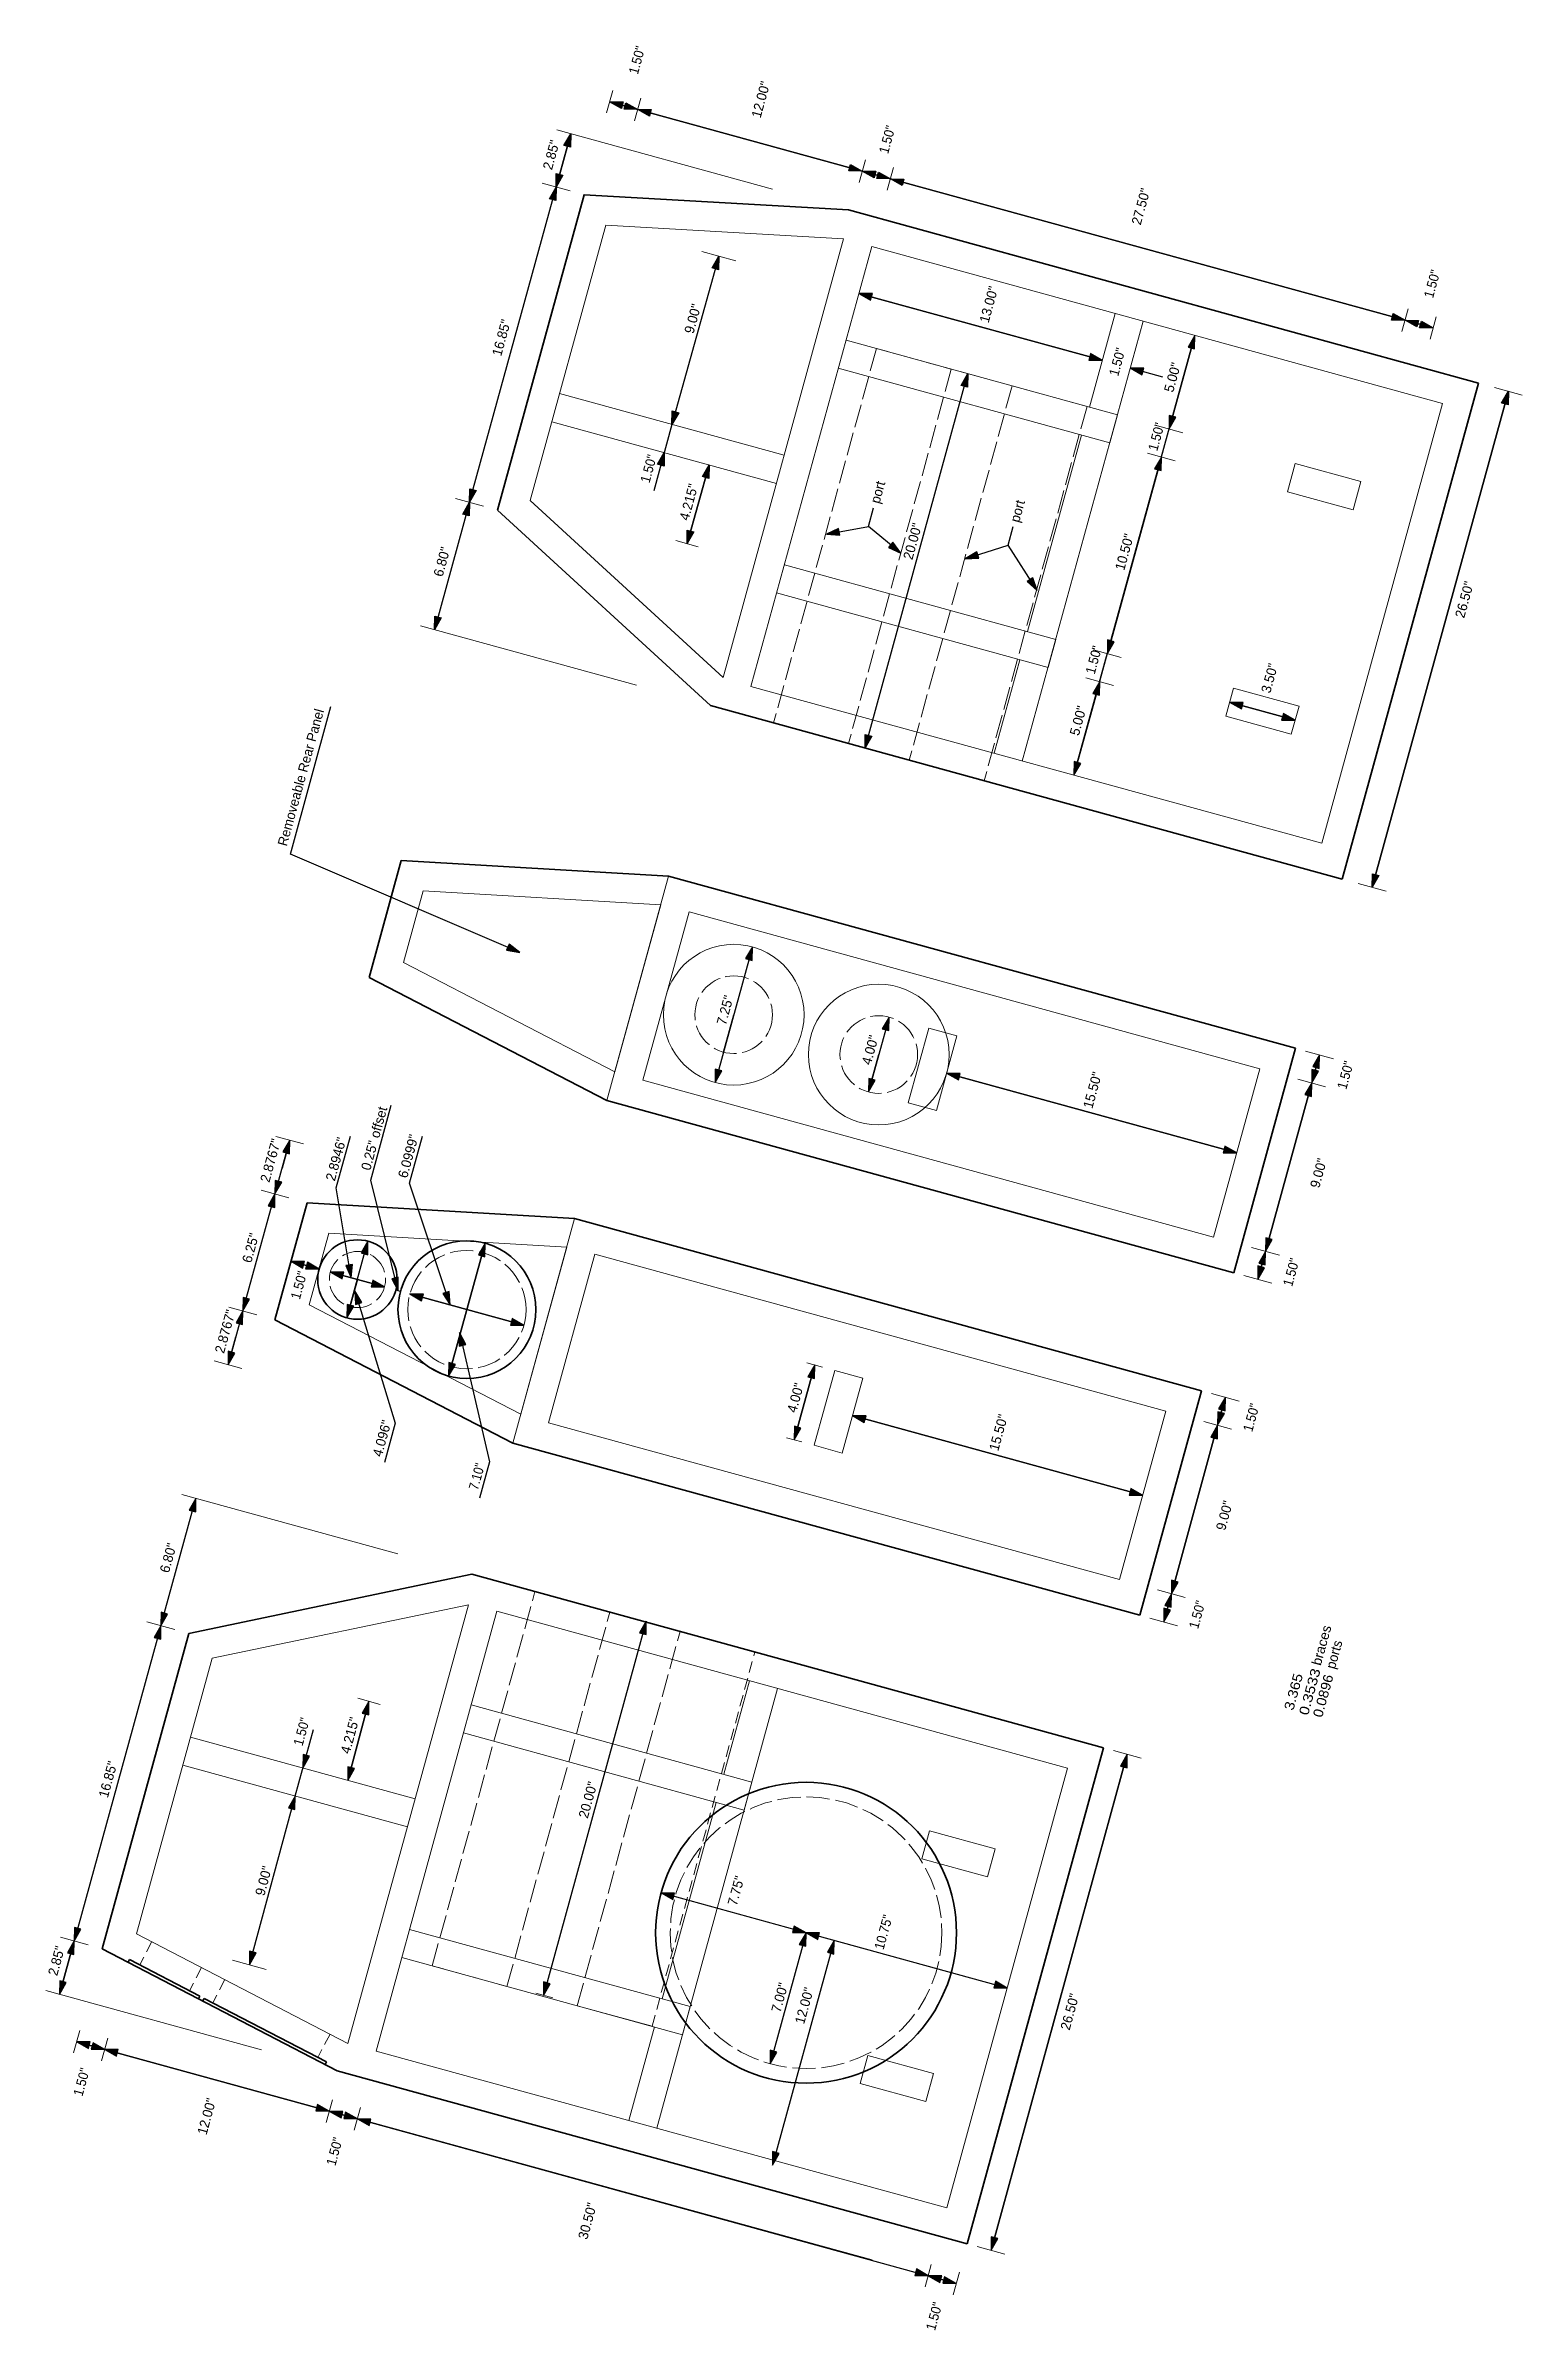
# Model space of a CAD drawing. Header units: feet. Extents: x 2106707 to 2106951, y 730618 to 730861.
# Drawn here: x 2106874.6 to 2106950.6, y 730618 to 730735.7 of the extents above; entities that cross this region are included whole.
import ezdxf
from ezdxf.enums import TextEntityAlignment as Align

# ---------------------------------------------------------------- set-up
doc = ezdxf.new("R2010")
doc.units = ezdxf.units.FT
doc.header["$LTSCALE"] = 0.2
doc.linetypes.add('LONG_DASHED', pattern=[7.5, 6, -1.5])
doc.linetypes.add('MEDIUM_DASHED', pattern=[4.5, 3, -1.5])
for name, color, linetype, lineweight in [('11', 7, 'Continuous', 13), ('33', 7, 'MEDIUM_DASHED', 13), ('42', 7, 'Continuous', 25)]:
    doc.layers.add(name, color=color, linetype=linetype, lineweight=lineweight)

msp = doc.modelspace()

# ---------------------------------------------------------------- texts
at = {"layer": '11'}
for s, width, p in [('1.50"', 0.95, (2106905.26, 730734.9204)), ('1.50"', 0.95, (2106918.1525, 730730.8304)), ('1.50"', 0.95, (2106946.2272, 730723.3966)), ('1.50"', 0.95, (2106930.0068, 730719.3753)), ('1.50"', 0.95, (2106932.0198, 730715.518)), ('1.50"', 0.95, (2106905.8582, 730713.8751)), ('1.50"', 0.95, (2106928.7945, 730704.0225)), ('1.50"', 0.95, (2106941.76, 730682.6313)), ('1.50"', 0.95, (2106938.97, 730672.477)), ('1.50"', 0.95, (2106887.8443, 730671.8063)), ('1.50"', 0.95, (2106936.9135, 730664.991)), ('7.10"', 0.9, (2106897.0077, 730661.952)), ('1.50"', 0.95, (2106934.1235, 730654.8368)), ('braces', 1.05, (2106940.5316, 730653.2581)), ('3.365', 1.15, (2106939.0896, 730650.8611)), ('0.3533', 1.2, (2106939.9234, 730650.8635)), ('0.0896', 1.1, (2106940.6163, 730650.6535)), ('1.50"', 0.95, (2106887.9808, 730648.8063)), ('10.75"', 0.95, (2106917.9618, 730638.477)), ('1.50"', 0.95, (2106876.642, 730630.7593)), ('1.50"', 0.95, (2106889.6743, 730627.1788)), ('1.50"', 0.95, (2106920.5708, 730618.6898))]:
    msp.add_text(s, height=0.5, rotation=74.637, dxfattribs=dict(at, width=width)).set_placement(p, align=Align.CENTER)
for s, rotation, p in [('12.00"', 74.637, (2106911.6418, 730732.8931)), ('2.85"', 74.637, (2106900.8436, 730730.0404)), ('27.50"', 74.637, (2106931.2249, 730727.3816)), ('13.00"', 74.637, (2106923.3892, 730722.3343)), ('9.00"', 74.843, (2106908.1317, 730721.6004)), ('16.85"', 74.636, (2106898.2782, 730720.6226)), ('5.00"', 74.637, (2106932.8495, 730718.5799)), ('4.215"', 74.843, (2106907.9291, 730712.1559)), ('20.00"', 74.637, (2106919.4613, 730710.1324)), ('10.50"', 74.637, (2106930.377, 730709.5806)), ('6.80"', 74.637, (2106895.2093, 730709.079)), ('26.50"', 74.637, (2106947.893, 730707.1321)), ('3.50"', 74.637, (2106937.8522, 730703.081)), ('Removeable Rear Panel', 74.637, (2106887.9434, 730697.9694)), ('5.00"', 74.637, (2106927.9897, 730700.8919)), ('7.25"', 74.637, (2106909.8015, 730685.9791)), ('4.00"', 74.637, (2106917.2748, 730683.9259)), ('15.50"', 74.637, (2106928.7336, 730681.8585)), ('0.25" offset', 74.637, (2106891.7205, 730679.3729)), ('2.8767"', 74.637, (2106886.3821, 730678.2343)), ('2.8946"', 74.637, (2106889.7546, 730678.3074)), ('6.0999"', 74.637, (2106893.4794, 730678.4568)), ('9.00"', 74.637, (2106940.3733, 730677.5841)), ('6.25"', 74.637, (2106885.3516, 730673.7294)), ('2.8767"', 74.637, (2106884.0446, 730669.4249)), ('4.00"', 74.637, (2106913.4281, 730666.0086)), ('4.096"', 74.637, (2106892.1244, 730663.9166)), ('15.50"', 74.637, (2106923.8872, 730664.2184)), ('9.00"', 74.637, (2106935.5268, 730659.9439)), ('6.80"', 74.637, (2106881.1096, 730657.7601)), ('ports', 74.637, (2106941.1785, 730652.7833)), ('4.215"', 74.843, (2106890.4716, 730648.615)), ('16.85"', 74.636, (2106878.009, 730646.3483)), ('20.00"', 74.637, (2106902.7366, 730645.2938)), ('9.00"', 74.843, (2106886.021, 730641.1236)), ('7.75"', 74.637, (2106910.3646, 730640.6139)), ('2.85"', 74.637, (2106875.3501, 730637.0013)), ('7.00"', 74.637, (2106912.615, 730635.1099)), ('7.00"', 74.637, (2106912.615, 730635.1099)), ('12.00"', 74.637, (2106913.8829, 730634.6914)), ('26.50"', 74.637, (2106927.5621, 730634.3776)), ('12.00"', 74.637, (2106883.0936, 730628.9868)), ('30.50"', 74.637, (2106902.7102, 730623.5969))]:
    msp.add_text(s, height=0.5, rotation=rotation, dxfattribs=at).set_placement(p, align=Align.CENTER)
for p in [(2106917.5158, 730712.106), (2106924.7133, 730711.1318)]:
    msp.add_text('port', height=0.5, rotation=74.637, dxfattribs=at).set_placement(p)

# ---------------------------------------------------------------- hatches: boundary and pattern name
at = {"layer": '42'}
for points in [[(2106904.2182, 730732.4973), (2106903.6138, 730732.8445), (2106904.3108, 730732.8345)], [(2106904.4545, 730732.795), (2106905.0592, 730732.4475), (2106904.362, 730732.4578)], [(2106905.6637, 730732.1), (2106905.0592, 730732.4475), (2106905.7565, 730732.4375)], [(2106901.2582, 730730.5938), (2106901.6058, 730731.1985), (2106901.5955, 730730.5012)], [(2106916.0255, 730729.6165), (2106916.6297, 730729.2688), (2106915.9328, 730729.279)], [(2106917.2345, 730728.9215), (2106916.6297, 730729.2688), (2106917.3273, 730729.259)], [(2106917.4723, 730729.2188), (2106918.077, 730728.8715), (2106917.3797, 730728.8812)], [(2106900.5082, 730727.8448), (2106900.8558, 730728.4493), (2106900.8457, 730727.752)], [(2106901.1982, 730729.055), (2106900.851, 730728.4502), (2106900.861, 730729.1475)], [(2106918.6815, 730728.5238), (2106918.077, 730728.8715), (2106918.7742, 730728.8613)], [(2106908.8885, 730724.285), (2106909.2382, 730724.8883), (2106909.2258, 730724.191)], [(2106917.1535, 730722.9615), (2106916.4562, 730722.9715), (2106917.0608, 730722.624)], [(2106943.99, 730721.9345), (2106944.5945, 730721.5868), (2106943.8972, 730721.597)], [(2106945.199, 730721.2392), (2106944.5945, 730721.5868), (2106945.2917, 730721.5768)], [(2106945.4365, 730721.537), (2106946.041, 730721.1895), (2106945.3438, 730721.1995)], [(2106928.2952, 730719.5367), (2106928.9925, 730719.5265), (2106928.388, 730719.874)], [(2106933.7522, 730720.112), (2106933.7623, 730720.8093), (2106933.4147, 730720.2048)], [(2106921.7223, 730718.2315), (2106922.0697, 730718.836), (2106922.0598, 730718.1388)], [(2106931.1362, 730719.119), (2106930.439, 730719.129), (2106931.0435, 730718.7815)], [(2106949.573, 730717.3207), (2106949.9208, 730717.9253), (2106949.9105, 730717.228)], [(2106907.1702, 730716.8225), (2106906.8227, 730716.218), (2106906.8328, 730716.9153)], [(2106932.4475, 730716.6848), (2106932.4375, 730715.9875), (2106932.785, 730716.592)], [(2106906.0783, 730714.1673), (2106906.4255, 730714.772), (2106906.4158, 730714.0748)], [(2106908.3898, 730713.5335), (2106908.7407, 730714.136), (2106908.7267, 730713.4387)], [(2106932.0302, 730713.8438), (2106932.0403, 730714.541), (2106931.6927, 730713.9365)], [(2106896.7412, 730712.811), (2106896.3935, 730712.2065), (2106896.4038, 730712.9038)], [(2106896.046, 730711.602), (2106896.3935, 730712.2065), (2106896.3835, 730711.5093)], [(2106907.9525, 730710.681), (2106907.6017, 730710.0785), (2106907.6155, 730710.7758)], [(2106915.41, 730710.8555), (2106914.7793, 730710.5583), (2106915.475, 730710.5115)], [(2106917.9847, 730709.8845), (2106918.6173, 730709.591), (2106918.207, 730710.1547)], [(2106922.529, 730709.661), (2106921.9395, 730709.2888), (2106922.6357, 730709.3278)], [(2106925.1275, 730708.1347), (2106925.6398, 730707.6615), (2106925.422, 730708.324)], [(2106894.938, 730706.248), (2106894.5905, 730705.6435), (2106894.6005, 730706.3405)], [(2106929.2687, 730705.1138), (2106929.2588, 730704.4165), (2106929.6063, 730705.021)], [(2106928.851, 730702.2728), (2106928.8613, 730702.97), (2106928.5137, 730702.3655)], [(2106936.2558, 730701.8978), (2106935.5585, 730701.9078), (2106936.163, 730701.5602)], [(2106938.236, 730700.9907), (2106938.9333, 730700.9807), (2106938.3287, 730701.3283)], [(2106917.1192, 730700.155), (2106916.7715, 730699.5505), (2106916.7818, 730700.2475)], [(2106927.5465, 730698.846), (2106927.5362, 730698.1488), (2106927.8838, 730698.7533)], [(2106943.2478, 730692.9763), (2106942.9002, 730692.372), (2106942.9103, 730693.069)], [(2106898.2998, 730689.1265), (2106898.9893, 730689.0218), (2106898.4375, 730689.4483)], [(2106910.9562, 730688.609), (2106910.9663, 730689.3063), (2106910.6187, 730688.7018)], [(2106917.999, 730684.9888), (2106918.009, 730685.686), (2106917.6615, 730685.0815)], [(2106940.1745, 730683.044), (2106940.1845, 730683.7412), (2106939.837, 730683.1368)], [(2106909.0557, 730683.0123), (2106909.0458, 730682.315), (2106909.3933, 730682.9195)], [(2106916.9595, 730682.526), (2106916.9495, 730681.8287), (2106917.297, 730682.4333)], [(2106921.6732, 730682.7865), (2106920.976, 730682.7965), (2106921.5805, 730682.449)], [(2106939.7772, 730681.5977), (2106939.7873, 730682.295), (2106939.4397, 730681.6905)], [(2106939.7972, 730682.9923), (2106939.7873, 730682.295), (2106940.1348, 730682.8995)], [(2106887.1203, 730678.6488), (2106887.1302, 730679.346), (2106886.7828, 730678.7415)], [(2106935.2232, 730678.7005), (2106935.9205, 730678.6905), (2106935.316, 730679.038)], [(2106886.3588, 730675.8762), (2106886.3687, 730676.5735), (2106886.0213, 730675.969)], [(2106886.3788, 730677.2708), (2106886.3687, 730676.5735), (2106886.7163, 730677.178)], [(2106891.1532, 730673.4417), (2106891.1633, 730674.139), (2106890.8158, 730673.5345)], [(2106897.1895, 730673.3418), (2106897.1995, 730674.039), (2106896.852, 730673.4345)], [(2106937.4142, 730674.314), (2106937.4043, 730673.6168), (2106937.7517, 730674.2212)], [(2106887.8972, 730673.0948), (2106887.2, 730673.1048), (2106887.8045, 730672.7573)], [(2106887.9493, 730672.7172), (2106888.6465, 730672.7072), (2106888.042, 730673.0548)], [(2106890.017, 730672.89), (2106890.3007, 730672.253), (2106890.3623, 730672.9475)], [(2106937.017, 730672.867), (2106937.007, 730672.1698), (2106937.3545, 730672.7743)], [(2106937.3942, 730672.9195), (2106937.4043, 730673.6168), (2106937.0567, 730673.0123)], [(2106889.9227, 730672.5382), (2106889.2255, 730672.5482), (2106889.83, 730672.2008)], [(2106890.853, 730670.9897), (2106890.4893, 730671.5848), (2106890.5183, 730670.888)], [(2106891.3188, 730671.7917), (2106892.016, 730671.7818), (2106891.4115, 730672.1292)], [(2106892.3835, 730672.2028), (2106892.7152, 730671.5895), (2106892.7232, 730672.2867)], [(2106895.0203, 730671.4468), (2106895.4, 730670.862), (2106895.3522, 730671.5578)], [(2106884.704, 730669.8495), (2106884.714, 730670.5467), (2106884.3665, 730669.9423)], [(2106884.724, 730671.244), (2106884.714, 730670.5467), (2106885.0615, 730671.1512)], [(2106890.0883, 730670.888), (2106890.0783, 730670.1908), (2106890.4257, 730670.7952)], [(2106894.0153, 730671.4138), (2106893.318, 730671.4238), (2106893.9225, 730671.0763)], [(2106896.1993, 730668.8113), (2106895.8753, 730669.4287), (2106895.8583, 730668.7318)], [(2106898.5027, 730669.8178), (2106899.2, 730669.8078), (2106898.5955, 730670.1553)], [(2106883.9627, 730668.4718), (2106883.9528, 730667.7745), (2106884.3002, 730668.379)], [(2106895.3285, 730667.8897), (2106895.3185, 730667.1925), (2106895.666, 730667.797)], [(2106914.1692, 730667.0687), (2106914.1793, 730667.766), (2106913.8317, 730667.1615)], [(2106935.328, 730665.4038), (2106935.338, 730666.101), (2106934.9905, 730665.4965)], [(2106913.1302, 730664.6062), (2106913.1203, 730663.909), (2106913.4677, 730664.5135)], [(2106916.8268, 730665.1462), (2106916.1295, 730665.1562), (2106916.734, 730664.8088)], [(2106934.9307, 730663.9575), (2106934.9408, 730664.6547), (2106934.5932, 730664.0503)], [(2106934.9507, 730665.352), (2106934.9408, 730664.6547), (2106935.2883, 730665.2593)], [(2106930.3767, 730661.0602), (2106931.074, 730661.0503), (2106930.4695, 730661.3978)], [(2106882.2853, 730660.1952), (2106882.2952, 730660.8925), (2106881.9477, 730660.288)], [(2106932.5677, 730656.6738), (2106932.5578, 730655.9765), (2106932.9052, 730656.581)], [(2106932.1705, 730655.2268), (2106932.1605, 730654.5295), (2106932.508, 730655.134)], [(2106932.5477, 730655.2793), (2106932.5578, 730655.9765), (2106932.2103, 730655.372)], [(2106880.482, 730653.6323), (2106880.492, 730654.3295), (2106880.1445, 730653.725)], [(2106880.502, 730655.0267), (2106880.492, 730654.3295), (2106880.8395, 730654.934)], [(2106905.4928, 730653.8723), (2106905.5027, 730654.5695), (2106905.1552, 730653.965)], [(2106891.2078, 730649.735), (2106891.214, 730650.4323), (2106890.8698, 730649.8258)], [(2106887.8152, 730647.6957), (2106887.805, 730646.9985), (2106888.1527, 730647.603)], [(2106890.1263, 730647.0595), (2106890.12, 730646.3623), (2106890.4643, 730646.9688)], [(2106930.2765, 730647.0082), (2106930.2865, 730647.7055), (2106929.939, 730647.101)], [(2106887.3975, 730644.8553), (2106887.4075, 730645.5525), (2106887.06, 730644.948)], [(2106906.9578, 730640.556), (2106906.2605, 730640.566), (2106906.865, 730640.2185)], [(2106876.039, 730638.7843), (2106876.029, 730638.087), (2106876.3765, 730638.6915)], [(2106913.0362, 730638.5228), (2106913.7335, 730638.5127), (2106913.129, 730638.8603)], [(2106876.014, 730637.3912), (2106876.0242, 730638.0885), (2106875.6768, 730637.484)], [(2106885.0617, 730637.5625), (2106885.0543, 730636.8653), (2106885.3997, 730637.471)], [(2106913.7235, 730637.8155), (2106913.7335, 730638.5127), (2106913.386, 730637.9082)], [(2106914.4307, 730638.5027), (2106913.7335, 730638.5127), (2106914.338, 730638.1653)], [(2106915.17, 730637.418), (2106915.18, 730638.1153), (2106914.8325, 730637.5108)], [(2106875.2793, 730636.0378), (2106875.269, 730635.3405), (2106875.6165, 730635.945)], [(2106900.2138, 730635.9815), (2106900.2037, 730635.2843), (2106900.5513, 730635.8888)], [(2106923.4018, 730635.6748), (2106924.099, 730635.6647), (2106923.4945, 730636.0123)], [(2106876.8512, 730632.8893), (2106876.154, 730632.8995), (2106876.7585, 730632.552)], [(2106876.9022, 730632.5125), (2106877.5995, 730632.5023), (2106876.995, 730632.8498)], [(2106878.2968, 730632.4923), (2106877.5995, 730632.5023), (2106878.204, 730632.1547)], [(2106911.889, 730632.4603), (2106911.879, 730631.763), (2106912.2265, 730632.3675)], [(2106888.4728, 730629.333), (2106889.17, 730629.323), (2106888.5655, 730629.6705)], [(2106889.8673, 730629.3128), (2106889.17, 730629.323), (2106889.7745, 730628.9753)], [(2106889.9197, 730628.9355), (2106890.617, 730628.9253), (2106890.0125, 730629.273)], [(2106891.3142, 730628.9153), (2106890.617, 730628.9253), (2106891.2215, 730628.5778)], [(2106912.0107, 730627.2412), (2106912.0008, 730626.544), (2106912.3482, 730627.1485)], [(2106923.2755, 730622.8495), (2106923.2655, 730622.1523), (2106923.613, 730622.7568)], [(2106919.3298, 730620.8538), (2106920.027, 730620.8438), (2106919.4225, 730621.1913)], [(2106920.7242, 730620.8337), (2106920.027, 730620.8438), (2106920.6315, 730620.4963)], [(2106920.7763, 730620.4563), (2106921.4735, 730620.4463), (2106920.869, 730620.7937)]]:
    msp.add_hatch(color=256, dxfattribs=at).paths.add_polyline_path(points)

# ---------------------------------------------------------------- linework, layer by layer
at = {"layer": '11'}
for p, q in [((2106903.773, 730733.4248), (2106903.4542, 730732.2647)), ((2106905.2188, 730733.0275), (2106904.9, 730731.8675)), ((2106912.0132, 730728.34), (2106900.894, 730731.394)), ((2106916.789, 730729.849), (2106916.4705, 730728.689)), ((2106918.2365, 730729.4515), (2106917.9178, 730728.2913)), ((2106901.5723, 730728.2523), (2106900.1393, 730728.646)), ((2106903.4213, 730726.4857), (2106899.5228, 730712.2975)), ((2106915.6713, 730725.7793), (2106903.4213, 730726.4857)), ((2106909.4622, 730703.1787), (2106915.6713, 730725.7793)), ((2106910.1093, 730724.6488), (2106908.3675, 730725.1273)), ((2106910.893, 730702.7212), (2106917.1185, 730725.3818)), ((2106917.1185, 730725.3818), (2106946.5285, 730717.3017)), ((2106944.754, 730722.1667), (2106944.4353, 730721.0068)), ((2106931.1015, 730721.54), (2106924.8758, 730698.8798)), ((2106929.655, 730721.9375), (2106928.3303, 730717.1157)), ((2106946.2005, 730721.7695), (2106945.8818, 730720.6095)), ((2106915.7938, 730720.5602), (2106929.7768, 730716.7185)), ((2106933.7623, 730720.8093), (2106927.5362, 730698.1488)), ((2106915.3965, 730719.1138), (2106929.3795, 730715.272)), ((2106922.5495, 730718.704), (2106921.671, 730718.9452)), ((2106912.6088, 730714.629), (2106901.0367, 730717.8073)), ((2106928.2092, 730717.1495), (2106924.3522, 730718.209)), ((2106950.637, 730717.7283), (2106949.2042, 730718.1223)), ((2106912.2115, 730713.1828), (2106900.6395, 730716.361)), ((2106929.7768, 730716.7185), (2106929.3795, 730715.272)), ((2106946.5285, 730717.3017), (2106940.3027, 730694.6412)), ((2106927.9328, 730715.6695), (2106925.1513, 730705.545)), ((2106933.1525, 730715.7913), (2106931.7195, 730716.1848)), ((2106932.4375, 730715.9875), (2106932.0403, 730714.541)), ((2106932.7552, 730714.3448), (2106931.3223, 730714.7383)), ((2106938.5383, 730712.7553), (2106938.9358, 730714.202)), ((2106938.9358, 730714.202), (2106942.311, 730713.2747)), ((2106938.5383, 730712.7553), (2106941.9137, 730711.8283)), ((2106941.9137, 730711.8283), (2106942.3112, 730713.2747)), ((2106897.1102, 730712.0097), (2106895.677, 730712.4035)), ((2106899.5228, 730712.2975), (2106909.4622, 730703.1787)), ((2106908.181, 730709.9195), (2106907.0222, 730710.2378)), ((2106912.6148, 730708.9892), (2106926.598, 730705.1475)), ((2106912.2175, 730707.5428), (2106926.2005, 730703.701)), ((2106904.9945, 730702.7858), (2106893.8753, 730705.84)), ((2106926.598, 730705.1475), (2106926.2005, 730703.701)), ((2106929.975, 730704.2198), (2106928.542, 730704.6133)), ((2106924.7535, 730704.0988), (2106923.429, 730699.2773)), ((2106929.2588, 730704.4165), (2106928.8613, 730702.97)), ((2106910.893, 730702.7212), (2106940.3027, 730694.6412)), ((2106929.5778, 730702.7733), (2106928.1447, 730703.1667)), ((2106935.3597, 730701.1845), (2106935.7572, 730702.631)), ((2106935.7572, 730702.631), (2106939.1322, 730701.7037)), ((2106935.3597, 730701.1845), (2106938.7345, 730700.2575)), ((2106938.7345, 730700.2575), (2106939.132, 730701.704)), ((2106903.4745, 730681.383), (2106906.6535, 730692.954)), ((2106906.2475, 730691.475), (2106893.999, 730692.19)), ((2106943.6168, 730692.175), (2106942.1837, 730692.5687)), ((2106903.8808, 730682.862), (2106906.2475, 730691.475)), ((2106905.3185, 730682.432), (2106907.7028, 730691.11)), ((2106907.7028, 730691.11), (2106937.1125, 730683.0295)), ((2106920.0592, 730685.1223), (2106918.9997, 730681.2658)), ((2106920.0592, 730685.1223), (2106921.506, 730684.7248)), ((2106921.506, 730684.7248), (2106920.4463, 730680.8683)), ((2106940.901, 730683.5445), (2106939.468, 730683.938)), ((2106905.3185, 730682.432), (2106934.7283, 730674.3515)), ((2106934.7283, 730674.3515), (2106937.1125, 730683.0295)), ((2106940.5038, 730682.0983), (2106939.0707, 730682.4918)), ((2106918.9997, 730681.2658), (2106920.4463, 730680.8683)), ((2106887.8468, 730679.1493), (2106886.4137, 730679.5428)), ((2106887.0853, 730676.3768), (2106885.6522, 730676.7703)), ((2106898.628, 730663.7427), (2106901.807, 730675.3137)), ((2106901.401, 730673.8348), (2106889.1525, 730674.5498)), ((2106899.0343, 730665.2218), (2106901.401, 730673.8348)), ((2106900.472, 730664.7917), (2106902.8563, 730673.4698)), ((2106902.8563, 730673.4698), (2106932.266, 730665.3893)), ((2106938.1208, 730673.42), (2106936.6878, 730673.8135)), ((2106937.7235, 730671.973), (2106936.2905, 730672.3665)), ((2106885.4305, 730670.35), (2106883.9975, 730670.7435)), ((2106884.6692, 730667.5778), (2106883.2363, 730667.9712)), ((2106914.5795, 730667.656), (2106913.7793, 730667.8758)), ((2106915.2127, 730667.482), (2106914.1532, 730663.6255)), ((2106915.2127, 730667.482), (2106916.6595, 730667.0845)), ((2106916.6595, 730667.0845), (2106915.5998, 730663.228)), ((2106936.0545, 730665.9043), (2106934.6215, 730666.2978)), ((2106900.472, 730664.7917), (2106929.8818, 730656.7113)), ((2106929.8818, 730656.7113), (2106932.266, 730665.3893)), ((2106935.6573, 730664.458), (2106934.2242, 730664.8515)), ((2106913.5205, 730663.7993), (2106912.7203, 730664.019)), ((2106914.1532, 730663.6255), (2106915.5998, 730663.228)), ((2106892.6987, 730658.0332), (2106881.58, 730661.089)), ((2106883.1355, 730652.6525), (2106896.3388, 730655.4128)), ((2106896.3388, 730655.4128), (2106890.1288, 730632.8125)), ((2106897.8023, 730655.075), (2106891.576, 730632.4147)), ((2106897.8023, 730655.075), (2106927.212, 730646.9945)), ((2106933.2742, 730655.7797), (2106931.8413, 730656.1732)), ((2106881.2085, 730654.1325), (2106879.7755, 730654.5262)), ((2106932.877, 730654.3328), (2106931.444, 730654.7263)), ((2106879.2375, 730638.464), (2106883.1355, 730652.6525)), ((2106891.7933, 730650.273), (2106890.6345, 730650.5915)), ((2106906.0412, 730628.4402), (2106912.267, 730651.1007)), ((2106909.4958, 730646.6767), (2106910.8205, 730651.498)), ((2106896.4775, 730650.2538), (2106910.9422, 730646.2793)), ((2106893.5907, 730645.4085), (2106882.0192, 730648.5887)), ((2106896.08, 730648.8073), (2106910.545, 730644.8328)), ((2106893.1933, 730643.9622), (2106881.6217, 730647.1425)), ((2106920.986, 730624.3343), (2106927.212, 730646.9945)), ((2106931.003, 730647.5088), (2106929.57, 730647.9023)), ((2106910.5452, 730644.8328), (2106910.9427, 730646.2793)), ((2106906.3168, 730635.106), (2106909.0985, 730645.2303)), ((2106920.102, 730643.7627), (2106919.7045, 730642.3163)), ((2106920.102, 730643.7627), (2106923.4767, 730642.8355)), ((2106919.7045, 730642.3163), (2106923.0795, 730641.389)), ((2106923.477, 730642.8355), (2106923.0795, 730641.389)), ((2106893.2982, 730638.6828), (2106907.7635, 730634.7085)), ((2106876.7455, 730637.8903), (2106875.3125, 730638.284)), ((2106890.1288, 730632.8125), (2106879.2375, 730638.464)), ((2106885.9252, 730636.626), (2106884.1835, 730637.1048)), ((2106892.9008, 730637.2363), (2106907.366, 730633.262)), ((2106885.676, 730632.4803), (2106874.5573, 730635.536)), ((2106900.6835, 730635.1525), (2106899.805, 730635.394)), ((2106905.7982, 730633.6923), (2106901.9413, 730634.7523)), ((2106907.366, 730633.262), (2106907.7635, 730634.7085)), ((2106875.9945, 730632.3195), (2106876.3133, 730633.4795)), ((2106877.4402, 730631.9223), (2106877.759, 730633.0822)), ((2106904.5948, 730628.8377), (2106905.9195, 730633.6595)), ((2106891.576, 730632.4147), (2106920.986, 730624.3343)), ((2106916.9225, 730632.1923), (2106916.525, 730630.7458)), ((2106916.9225, 730632.1923), (2106920.2977, 730631.2647)), ((2106916.525, 730630.7458), (2106919.9002, 730629.8183)), ((2106920.2977, 730631.2647), (2106919.9002, 730629.8183)), ((2106889.0105, 730628.743), (2106889.3292, 730629.903)), ((2106890.4578, 730628.3453), (2106890.7765, 730629.5053)), ((2106923.982, 730621.9555), (2106922.549, 730622.349)), ((2106919.8678, 730620.2638), (2106920.1865, 730621.4238)), ((2106921.3142, 730619.8662), (2106921.633, 730621.0262))]:
    msp.add_line(p, q, dxfattribs=at)
at = {"layer": '11', "lineweight": 35}
for p, q in [((2106915.9167, 730727.2677), (2106948.3723, 730718.3507)), ((2106948.3723, 730718.3507), (2106941.352, 730692.7973)), ((2106897.8345, 730711.8107), (2106908.8158, 730701.7363)), ((2106908.8158, 730701.7363), (2106941.352, 730692.7973)), ((2106891.2185, 730687.7318), (2106892.8742, 730693.7582)), ((2106906.6538, 730692.954), (2106892.8742, 730693.7582)), ((2106906.6538, 730692.954), (2106938.9565, 730684.0785)), ((2106903.4745, 730681.383), (2106891.2185, 730687.7318)), ((2106935.7772, 730672.5075), (2106938.9565, 730684.0785)), ((2106903.4745, 730681.383), (2106935.7772, 730672.5075)), ((2106886.372, 730670.0915), (2106888.0277, 730676.118)), ((2106901.8073, 730675.3137), (2106888.0277, 730676.118)), ((2106901.8073, 730675.3137), (2106934.11, 730666.4383)), ((2106898.628, 730663.7427), (2106886.372, 730670.0915)), ((2106930.9307, 730654.8673), (2106934.11, 730666.4383)), ((2106898.628, 730663.7427), (2106930.9307, 730654.8673)), ((2106881.9328, 730653.9335), (2106896.52, 730656.983)), ((2106896.52, 730656.983), (2106929.056, 730648.0437)), ((2106922.035, 730622.4905), (2106929.056, 730648.0437)), ((2106878.8695, 730637.1303), (2106878.802, 730637.0003)), ((2106882.5035, 730635.2445), (2106878.8695, 730637.1303)), ((2106882.5033, 730635.2445), (2106882.436, 730635.1147)), ((2106882.7253, 730635.1295), (2106882.658, 730634.9997)), ((2106889.0272, 730631.8592), (2106882.7253, 730635.1295)), ((2106889.0272, 730631.8592), (2106888.9615, 730631.7325)), ((2106889.5792, 730631.4075), (2106922.035, 730622.4905))]:
    msp.add_line(p, q, dxfattribs=at)
for points in [[(2106915.9167, 730727.2677), (2106902.2972, 730728.053), (2106897.8345, 730711.8107)], [(2106889.5792, 730631.4075), (2106877.4705, 730637.691), (2106881.9328, 730653.9335)]]:
    msp.add_lwpolyline(points, dxfattribs=at)
at = {"layer": '11'}
for points in [[(2106903.8808, 730682.862), (2106892.9868, 730688.5053), (2106893.999, 730692.19)], [(2106899.0343, 730665.2218), (2106888.1403, 730670.865), (2106889.1525, 730674.5498)]]:
    msp.add_lwpolyline(points, dxfattribs=at)
for centre in [(2106910.006, 730685.8106), (2106917.4792, 730683.7574)]:
    msp.add_circle(centre, 3.625, dxfattribs=at)
at = {"layer": '11', "lineweight": 35}
for centre, radius in [((2106890.6207, 730672.1649), 2.0472), ((2106896.259, 730670.6157), 3.55), ((2106913.7335, 730638.5127), 7.7499)]:
    msp.add_circle(centre, radius, dxfattribs=at)
at = {"layer": '33', "linetype": 'LONG_DASHED'}
for p, q in [((2106917.3613, 730720.1298), (2106912.0625, 730700.8443)), ((2106921.218, 730719.07), (2106915.9195, 730699.7847)), ((2106924.3522, 730718.209), (2106919.0532, 730698.9235)), ((2106928.2092, 730717.1495), (2106922.9105, 730697.864)), ((2106894.4682, 730636.8055), (2106899.7667, 730656.091)), ((2106898.325, 730635.746), (2106903.6235, 730655.0312)), ((2106901.9413, 730634.7523), (2106907.2398, 730654.0378))]:
    msp.add_line(p, q, dxfattribs=at)
at = {"layer": '33'}
for p, q in [((2106917.3613, 730720.1298), (2106921.218, 730719.07)), ((2106905.7982, 730633.6923), (2106911.0968, 730652.978)), ((2106880.0252, 730638.0552), (2106879.402, 730636.854)), ((2106882.5932, 730636.7227), (2106881.97, 730635.5212)), ((2106894.4682, 730636.8055), (2106898.325, 730635.746)), ((2106883.7922, 730636.1005), (2106883.169, 730634.8993)), ((2106889.2067, 730633.291), (2106888.5835, 730632.0895))]:
    msp.add_line(p, q, dxfattribs=at)
at = {"layer": '33', "linetype": 'LONG_DASHED'}
for centre, radius in [((2106910.006, 730685.8107), 2), ((2106917.4792, 730683.7575), 2), ((2106890.6208, 730672.165), 1.4468), ((2106896.259, 730670.6157), 3.05), ((2106913.7335, 730638.5127), 6.9999)]:
    msp.add_circle(centre, radius, dxfattribs=at)
at = {"layer": '42'}
for p, q in [((2106903.6138, 730732.8445), (2106905.0592, 730732.4475)), ((2106905.0592, 730732.4475), (2106903.6138, 730732.8445)), ((2106905.0592, 730732.4475), (2106916.6297, 730729.2688)), ((2106916.6297, 730729.2688), (2106905.0592, 730732.4475)), ((2106901.6058, 730731.1985), (2106900.851, 730728.4502)), ((2106900.851, 730728.4502), (2106901.6058, 730731.1985)), ((2106916.6297, 730729.2688), (2106918.077, 730728.8715)), ((2106918.077, 730728.8715), (2106916.6297, 730729.2688)), ((2106896.3935, 730712.2065), (2106900.8558, 730728.4493)), ((2106918.077, 730728.8715), (2106944.5945, 730721.5868)), ((2106944.5945, 730721.5868), (2106918.077, 730728.8715)), ((2106909.2382, 730724.8883), (2106906.8227, 730716.218)), ((2106928.9925, 730719.5265), (2106916.4562, 730722.9715)), ((2106916.4562, 730722.9715), (2106928.9925, 730719.5265)), ((2106944.5945, 730721.5868), (2106946.041, 730721.1895)), ((2106946.041, 730721.1895), (2106944.5945, 730721.5868)), ((2106927.5362, 730698.1488), (2106933.7637, 730720.8088)), ((2106933.7623, 730720.8093), (2106932.4375, 730715.9875)), ((2106932.4375, 730715.9875), (2106933.7623, 730720.8093)), ((2106916.7715, 730699.5505), (2106922.0697, 730718.836)), ((2106930.439, 730719.129), (2106932.0973, 730718.6735)), ((2106949.9208, 730717.9253), (2106942.9002, 730692.372)), ((2106942.9002, 730692.372), (2106949.9208, 730717.9253)), ((2106906.8227, 730716.218), (2106905.8822, 730712.7935)), ((2106907.6017, 730710.0785), (2106908.7407, 730714.136)), ((2106908.7407, 730714.136), (2106907.6017, 730710.0785)), ((2106929.2588, 730704.4165), (2106932.0403, 730714.541)), ((2106932.0403, 730714.541), (2106929.2588, 730704.4165)), ((2106896.3935, 730712.2065), (2106894.5905, 730705.6435)), ((2106928.8613, 730702.97), (2106927.5362, 730698.1488)), ((2106935.5585, 730701.9078), (2106938.9333, 730700.9807)), ((2106938.9333, 730700.9807), (2106935.5585, 730701.9078)), ((2106910.9663, 730689.3063), (2106909.0458, 730682.315)), ((2106909.4762, 730683.882), (2106910.006, 730685.8107)), ((2106918.009, 730685.686), (2106916.9495, 730681.8287)), ((2106916.9495, 730681.8287), (2106917.4792, 730683.7575)), ((2106939.7873, 730682.295), (2106940.1845, 730683.7412)), ((2106940.1845, 730683.7412), (2106939.7873, 730682.295)), ((2106920.976, 730682.7965), (2106935.9205, 730678.6905)), ((2106935.9205, 730678.6905), (2106920.976, 730682.7965)), ((2106937.4043, 730673.6168), (2106939.7873, 730682.295)), ((2106939.7873, 730682.295), (2106937.4043, 730673.6168)), ((2106884.7135, 730670.547), (2106887.1302, 730679.346)), ((2106887.1302, 730679.346), (2106886.733, 730677.8997)), ((2106890.0783, 730670.1908), (2106891.1633, 730674.139)), ((2106895.3185, 730667.1925), (2106897.1995, 730674.039)), ((2106897.1995, 730674.039), (2106895.3185, 730667.1925)), ((2106888.6465, 730672.7072), (2106887.2, 730673.1048)), ((2106887.2, 730673.1048), (2106888.6465, 730672.7072)), ((2106937.4043, 730673.6168), (2106937.007, 730672.1698)), ((2106937.007, 730672.1698), (2106937.4043, 730673.6168)), ((2106892.016, 730671.7818), (2106889.2255, 730672.5482)), ((2106889.2255, 730672.5482), (2106892.016, 730671.7818)), ((2106890.6208, 730672.165), (2106890.0783, 730670.1908)), ((2106892.8358, 730671.5563), (2106892.5948, 730671.6225)), ((2106884.7138, 730670.5467), (2106883.9528, 730667.7745)), ((2106893.318, 730671.4238), (2106899.2, 730669.8078)), ((2106899.2, 730669.8078), (2106893.318, 730671.4238)), ((2106883.9528, 730667.7745), (2106884.35, 730669.2215)), ((2106913.1203, 730663.909), (2106914.1793, 730667.766)), ((2106914.1793, 730667.766), (2106913.1203, 730663.909)), ((2106934.9408, 730664.6547), (2106935.338, 730666.101)), ((2106935.338, 730666.101), (2106934.9408, 730664.6547)), ((2106916.1295, 730665.1562), (2106931.074, 730661.0503)), ((2106931.074, 730661.0503), (2106916.1295, 730665.1562)), ((2106932.5578, 730655.9765), (2106934.9408, 730664.6547)), ((2106934.9408, 730664.6547), (2106932.5578, 730655.9765)), ((2106880.492, 730654.3295), (2106882.2952, 730660.8925)), ((2106932.5578, 730655.9765), (2106932.1605, 730654.5295)), ((2106932.1605, 730654.5295), (2106932.5578, 730655.9765)), ((2106880.492, 730654.3295), (2106876.029, 730638.087)), ((2106905.5027, 730654.5695), (2106900.2037, 730635.2843)), ((2106891.214, 730650.4323), (2106890.12, 730646.3623)), ((2106890.12, 730646.3623), (2106891.214, 730650.4323)), ((2106887.4075, 730645.5525), (2106888.3487, 730648.9768)), ((2106923.2655, 730622.1523), (2106930.2865, 730647.7055)), ((2106930.2865, 730647.7055), (2106923.2655, 730622.1523)), ((2106885.0543, 730636.8653), (2106887.4075, 730645.5525)), ((2106875.269, 730635.3405), (2106876.0242, 730638.0885)), ((2106876.0242, 730638.0885), (2106875.269, 730635.3405)), ((2106913.7335, 730638.5127), (2106911.879, 730631.763)), ((2106915.18, 730638.1153), (2106912.0008, 730626.544)), ((2106876.154, 730632.8995), (2106877.5995, 730632.5023)), ((2106877.5995, 730632.5023), (2106876.154, 730632.8995)), ((2106877.5995, 730632.5023), (2106889.17, 730629.323)), ((2106889.17, 730629.323), (2106877.5995, 730632.5023)), ((2106889.17, 730629.323), (2106890.617, 730628.9253)), ((2106890.617, 730628.9253), (2106889.17, 730629.323)), ((2106890.617, 730628.9253), (2106920.027, 730620.8438)), ((2106917.134, 730621.6388), (2106890.617, 730628.9253)), ((2106920.027, 730620.8438), (2106921.4735, 730620.4463)), ((2106921.4735, 730620.4463), (2106920.027, 730620.8438))]:
    msp.add_line(p, q, dxfattribs=at)
for points in [[(2106904.2182, 730732.4973), (2106903.6138, 730732.8445), (2106904.3108, 730732.8345)], [(2106904.4545, 730732.795), (2106905.0592, 730732.4475), (2106904.362, 730732.4578)], [(2106905.6637, 730732.1), (2106905.0592, 730732.4475), (2106905.7565, 730732.4375)], [(2106901.2582, 730730.5938), (2106901.6058, 730731.1985), (2106901.5955, 730730.5012)], [(2106916.0255, 730729.6165), (2106916.6297, 730729.2688), (2106915.9328, 730729.279)], [(2106917.2345, 730728.9215), (2106916.6297, 730729.2688), (2106917.3273, 730729.259)], [(2106917.4723, 730729.2188), (2106918.077, 730728.8715), (2106917.3797, 730728.8812)], [(2106900.5082, 730727.8448), (2106900.8558, 730728.4493), (2106900.8457, 730727.752)], [(2106901.1982, 730729.055), (2106900.851, 730728.4502), (2106900.861, 730729.1475)], [(2106918.6815, 730728.5238), (2106918.077, 730728.8715), (2106918.7742, 730728.8613)], [(2106908.8885, 730724.285), (2106909.2382, 730724.8883), (2106909.2258, 730724.191)], [(2106917.1535, 730722.9615), (2106916.4562, 730722.9715), (2106917.0608, 730722.624)], [(2106943.99, 730721.9345), (2106944.5945, 730721.5868), (2106943.8972, 730721.597)], [(2106945.199, 730721.2392), (2106944.5945, 730721.5868), (2106945.2917, 730721.5768)], [(2106945.4365, 730721.537), (2106946.041, 730721.1895), (2106945.3438, 730721.1995)], [(2106928.2952, 730719.5367), (2106928.9925, 730719.5265), (2106928.388, 730719.874)], [(2106933.7522, 730720.112), (2106933.7623, 730720.8093), (2106933.4147, 730720.2048)], [(2106921.7223, 730718.2315), (2106922.0697, 730718.836), (2106922.0598, 730718.1388)], [(2106931.1362, 730719.119), (2106930.439, 730719.129), (2106931.0435, 730718.7815)], [(2106949.573, 730717.3207), (2106949.9208, 730717.9253), (2106949.9105, 730717.228)], [(2106907.1702, 730716.8225), (2106906.8227, 730716.218), (2106906.8328, 730716.9153)], [(2106932.4475, 730716.6848), (2106932.4375, 730715.9875), (2106932.785, 730716.592)], [(2106906.0783, 730714.1673), (2106906.4255, 730714.772), (2106906.4158, 730714.0748)], [(2106908.3898, 730713.5335), (2106908.7407, 730714.136), (2106908.7267, 730713.4387)], [(2106932.0302, 730713.8438), (2106932.0403, 730714.541), (2106931.6927, 730713.9365)], [(2106896.7412, 730712.811), (2106896.3935, 730712.2065), (2106896.4038, 730712.9038)], [(2106896.046, 730711.602), (2106896.3935, 730712.2065), (2106896.3835, 730711.5093)], [(2106907.9525, 730710.681), (2106907.6017, 730710.0785), (2106907.6155, 730710.7758)], [(2106915.41, 730710.8555), (2106914.7793, 730710.5583), (2106915.475, 730710.5115)], [(2106917.9847, 730709.8845), (2106918.6173, 730709.591), (2106918.207, 730710.1547)], [(2106922.529, 730709.661), (2106921.9395, 730709.2888), (2106922.6357, 730709.3278)], [(2106925.1275, 730708.1347), (2106925.6398, 730707.6615), (2106925.422, 730708.324)], [(2106894.938, 730706.248), (2106894.5905, 730705.6435), (2106894.6005, 730706.3405)], [(2106929.2687, 730705.1138), (2106929.2588, 730704.4165), (2106929.6063, 730705.021)], [(2106928.851, 730702.2728), (2106928.8613, 730702.97), (2106928.5137, 730702.3655)], [(2106936.2558, 730701.8978), (2106935.5585, 730701.9078), (2106936.163, 730701.5602)], [(2106938.236, 730700.9907), (2106938.9333, 730700.9807), (2106938.3287, 730701.3283)], [(2106917.1192, 730700.155), (2106916.7715, 730699.5505), (2106916.7818, 730700.2475)], [(2106927.5465, 730698.846), (2106927.5362, 730698.1488), (2106927.8838, 730698.7533)], [(2106943.2478, 730692.9763), (2106942.9002, 730692.372), (2106942.9103, 730693.069)], [(2106898.2998, 730689.1265), (2106898.9893, 730689.0218), (2106898.4375, 730689.4483)], [(2106910.9562, 730688.609), (2106910.9663, 730689.3063), (2106910.6187, 730688.7018)], [(2106917.999, 730684.9888), (2106918.009, 730685.686), (2106917.6615, 730685.0815)], [(2106940.1745, 730683.044), (2106940.1845, 730683.7412), (2106939.837, 730683.1368)], [(2106909.0557, 730683.0123), (2106909.0458, 730682.315), (2106909.3933, 730682.9195)], [(2106916.9595, 730682.526), (2106916.9495, 730681.8287), (2106917.297, 730682.4333)], [(2106921.6732, 730682.7865), (2106920.976, 730682.7965), (2106921.5805, 730682.449)], [(2106939.7772, 730681.5977), (2106939.7873, 730682.295), (2106939.4397, 730681.6905)], [(2106939.7972, 730682.9923), (2106939.7873, 730682.295), (2106940.1348, 730682.8995)], [(2106887.1203, 730678.6488), (2106887.1302, 730679.346), (2106886.7828, 730678.7415)], [(2106935.2232, 730678.7005), (2106935.9205, 730678.6905), (2106935.316, 730679.038)], [(2106886.3588, 730675.8762), (2106886.3687, 730676.5735), (2106886.0213, 730675.969)], [(2106886.3788, 730677.2708), (2106886.3687, 730676.5735), (2106886.7163, 730677.178)], [(2106891.1532, 730673.4417), (2106891.1633, 730674.139), (2106890.8158, 730673.5345)], [(2106897.1895, 730673.3418), (2106897.1995, 730674.039), (2106896.852, 730673.4345)], [(2106937.4142, 730674.314), (2106937.4043, 730673.6168), (2106937.7517, 730674.2212)], [(2106887.8972, 730673.0948), (2106887.2, 730673.1048), (2106887.8045, 730672.7573)], [(2106887.9493, 730672.7172), (2106888.6465, 730672.7072), (2106888.042, 730673.0548)], [(2106890.017, 730672.89), (2106890.3007, 730672.253), (2106890.3623, 730672.9475)], [(2106937.017, 730672.867), (2106937.007, 730672.1698), (2106937.3545, 730672.7743)], [(2106937.3942, 730672.9195), (2106937.4043, 730673.6168), (2106937.0567, 730673.0123)], [(2106889.9227, 730672.5382), (2106889.2255, 730672.5482), (2106889.83, 730672.2008)], [(2106890.853, 730670.9897), (2106890.4893, 730671.5848), (2106890.5183, 730670.888)], [(2106891.3188, 730671.7917), (2106892.016, 730671.7818), (2106891.4115, 730672.1292)], [(2106892.3835, 730672.2028), (2106892.7152, 730671.5895), (2106892.7232, 730672.2867)], [(2106895.0203, 730671.4468), (2106895.4, 730670.862), (2106895.3522, 730671.5578)], [(2106884.704, 730669.8495), (2106884.714, 730670.5467), (2106884.3665, 730669.9423)], [(2106884.724, 730671.244), (2106884.714, 730670.5467), (2106885.0615, 730671.1512)], [(2106890.0883, 730670.888), (2106890.0783, 730670.1908), (2106890.4257, 730670.7952)], [(2106894.0153, 730671.4138), (2106893.318, 730671.4238), (2106893.9225, 730671.0763)], [(2106896.1993, 730668.8113), (2106895.8753, 730669.4287), (2106895.8583, 730668.7318)], [(2106898.5027, 730669.8178), (2106899.2, 730669.8078), (2106898.5955, 730670.1553)], [(2106883.9627, 730668.4718), (2106883.9528, 730667.7745), (2106884.3002, 730668.379)], [(2106895.3285, 730667.8897), (2106895.3185, 730667.1925), (2106895.666, 730667.797)], [(2106914.1692, 730667.0687), (2106914.1793, 730667.766), (2106913.8317, 730667.1615)], [(2106935.328, 730665.4038), (2106935.338, 730666.101), (2106934.9905, 730665.4965)], [(2106913.1302, 730664.6062), (2106913.1203, 730663.909), (2106913.4677, 730664.5135)], [(2106916.8268, 730665.1462), (2106916.1295, 730665.1562), (2106916.734, 730664.8088)], [(2106934.9307, 730663.9575), (2106934.9408, 730664.6547), (2106934.5932, 730664.0503)], [(2106934.9507, 730665.352), (2106934.9408, 730664.6547), (2106935.2883, 730665.2593)], [(2106930.3767, 730661.0602), (2106931.074, 730661.0503), (2106930.4695, 730661.3978)], [(2106882.2853, 730660.1952), (2106882.2952, 730660.8925), (2106881.9477, 730660.288)], [(2106932.5677, 730656.6738), (2106932.5578, 730655.9765), (2106932.9052, 730656.581)], [(2106932.1705, 730655.2268), (2106932.1605, 730654.5295), (2106932.508, 730655.134)], [(2106932.5477, 730655.2793), (2106932.5578, 730655.9765), (2106932.2103, 730655.372)], [(2106880.482, 730653.6323), (2106880.492, 730654.3295), (2106880.1445, 730653.725)], [(2106880.502, 730655.0267), (2106880.492, 730654.3295), (2106880.8395, 730654.934)], [(2106905.4928, 730653.8723), (2106905.5027, 730654.5695), (2106905.1552, 730653.965)], [(2106891.2078, 730649.735), (2106891.214, 730650.4323), (2106890.8698, 730649.8258)], [(2106887.8152, 730647.6957), (2106887.805, 730646.9985), (2106888.1527, 730647.603)], [(2106890.1263, 730647.0595), (2106890.12, 730646.3623), (2106890.4643, 730646.9688)], [(2106930.2765, 730647.0082), (2106930.2865, 730647.7055), (2106929.939, 730647.101)], [(2106887.3975, 730644.8553), (2106887.4075, 730645.5525), (2106887.06, 730644.948)], [(2106906.9578, 730640.556), (2106906.2605, 730640.566), (2106906.865, 730640.2185)], [(2106876.039, 730638.7843), (2106876.029, 730638.087), (2106876.3765, 730638.6915)], [(2106913.0362, 730638.5228), (2106913.7335, 730638.5127), (2106913.129, 730638.8603)], [(2106876.014, 730637.3912), (2106876.0242, 730638.0885), (2106875.6768, 730637.484)], [(2106885.0617, 730637.5625), (2106885.0543, 730636.8653), (2106885.3997, 730637.471)], [(2106913.7235, 730637.8155), (2106913.7335, 730638.5127), (2106913.386, 730637.9082)], [(2106914.4307, 730638.5027), (2106913.7335, 730638.5127), (2106914.338, 730638.1653)], [(2106915.17, 730637.418), (2106915.18, 730638.1153), (2106914.8325, 730637.5108)], [(2106875.2793, 730636.0378), (2106875.269, 730635.3405), (2106875.6165, 730635.945)], [(2106900.2138, 730635.9815), (2106900.2037, 730635.2843), (2106900.5513, 730635.8888)], [(2106923.4018, 730635.6748), (2106924.099, 730635.6647), (2106923.4945, 730636.0123)], [(2106876.8512, 730632.8893), (2106876.154, 730632.8995), (2106876.7585, 730632.552)], [(2106876.9022, 730632.5125), (2106877.5995, 730632.5023), (2106876.995, 730632.8498)], [(2106878.2968, 730632.4923), (2106877.5995, 730632.5023), (2106878.204, 730632.1547)], [(2106911.889, 730632.4603), (2106911.879, 730631.763), (2106912.2265, 730632.3675)], [(2106888.4728, 730629.333), (2106889.17, 730629.323), (2106888.5655, 730629.6705)], [(2106889.8673, 730629.3128), (2106889.17, 730629.323), (2106889.7745, 730628.9753)], [(2106889.9197, 730628.9355), (2106890.617, 730628.9253), (2106890.0125, 730629.273)], [(2106891.3142, 730628.9153), (2106890.617, 730628.9253), (2106891.2215, 730628.5778)], [(2106912.0107, 730627.2412), (2106912.0008, 730626.544), (2106912.3482, 730627.1485)], [(2106923.2755, 730622.8495), (2106923.2655, 730622.1523), (2106923.613, 730622.7568)], [(2106919.3298, 730620.8538), (2106920.027, 730620.8438), (2106919.4225, 730621.1913)], [(2106920.7242, 730620.8337), (2106920.027, 730620.8438), (2106920.6315, 730620.4963)], [(2106920.7763, 730620.4563), (2106921.4735, 730620.4463), (2106920.869, 730620.7937)]]:
    msp.add_lwpolyline(points, close=True, dxfattribs=at)
for points in [[(2106914.7793, 730710.5583), (2106916.9435, 730710.967), (2106917.2085, 730711.9313)], [(2106918.6173, 730709.591), (2106916.9435, 730710.967), (2106917.2085, 730711.9313)], [(2106921.9395, 730709.2888), (2106924.141, 730709.9927), (2106924.406, 730710.957)], [(2106925.6398, 730707.6615), (2106924.141, 730709.9927), (2106924.406, 730710.957)], [(2106898.9893, 730689.0218), (2106887.1672, 730694.0805), (2106889.257, 730701.6848)], [(2106892.7152, 730671.5895), (2106891.3062, 730677.2928), (2106892.3645, 730681.143)], [(2106890.3007, 730672.253), (2106889.5258, 730676.893), (2106890.2555, 730679.548)], [(2106895.4, 730670.862), (2106893.3078, 730677.1298), (2106893.9735, 730679.5522)], [(2106890.4893, 730671.5848), (2106892.5617, 730664.769), (2106892.0063, 730662.7475)], [(2106895.8753, 730669.4287), (2106897.428, 730662.7785), (2106896.9103, 730660.8943)], [(2106924.099, 730635.6647), (2106913.7335, 730638.5127), (2106906.2605, 730640.566)]]:
    msp.add_lwpolyline(points, dxfattribs=at)

msp.set_redraw_order([(e.dxf.handle, doc.entitydb.next_handle()) for e in msp.query("TEXT MTEXT ATTDEF DIMENSION ARC_DIMENSION")])  # texts and dimensions are drawn at this point

doc.saveas('drawing.dxf')
